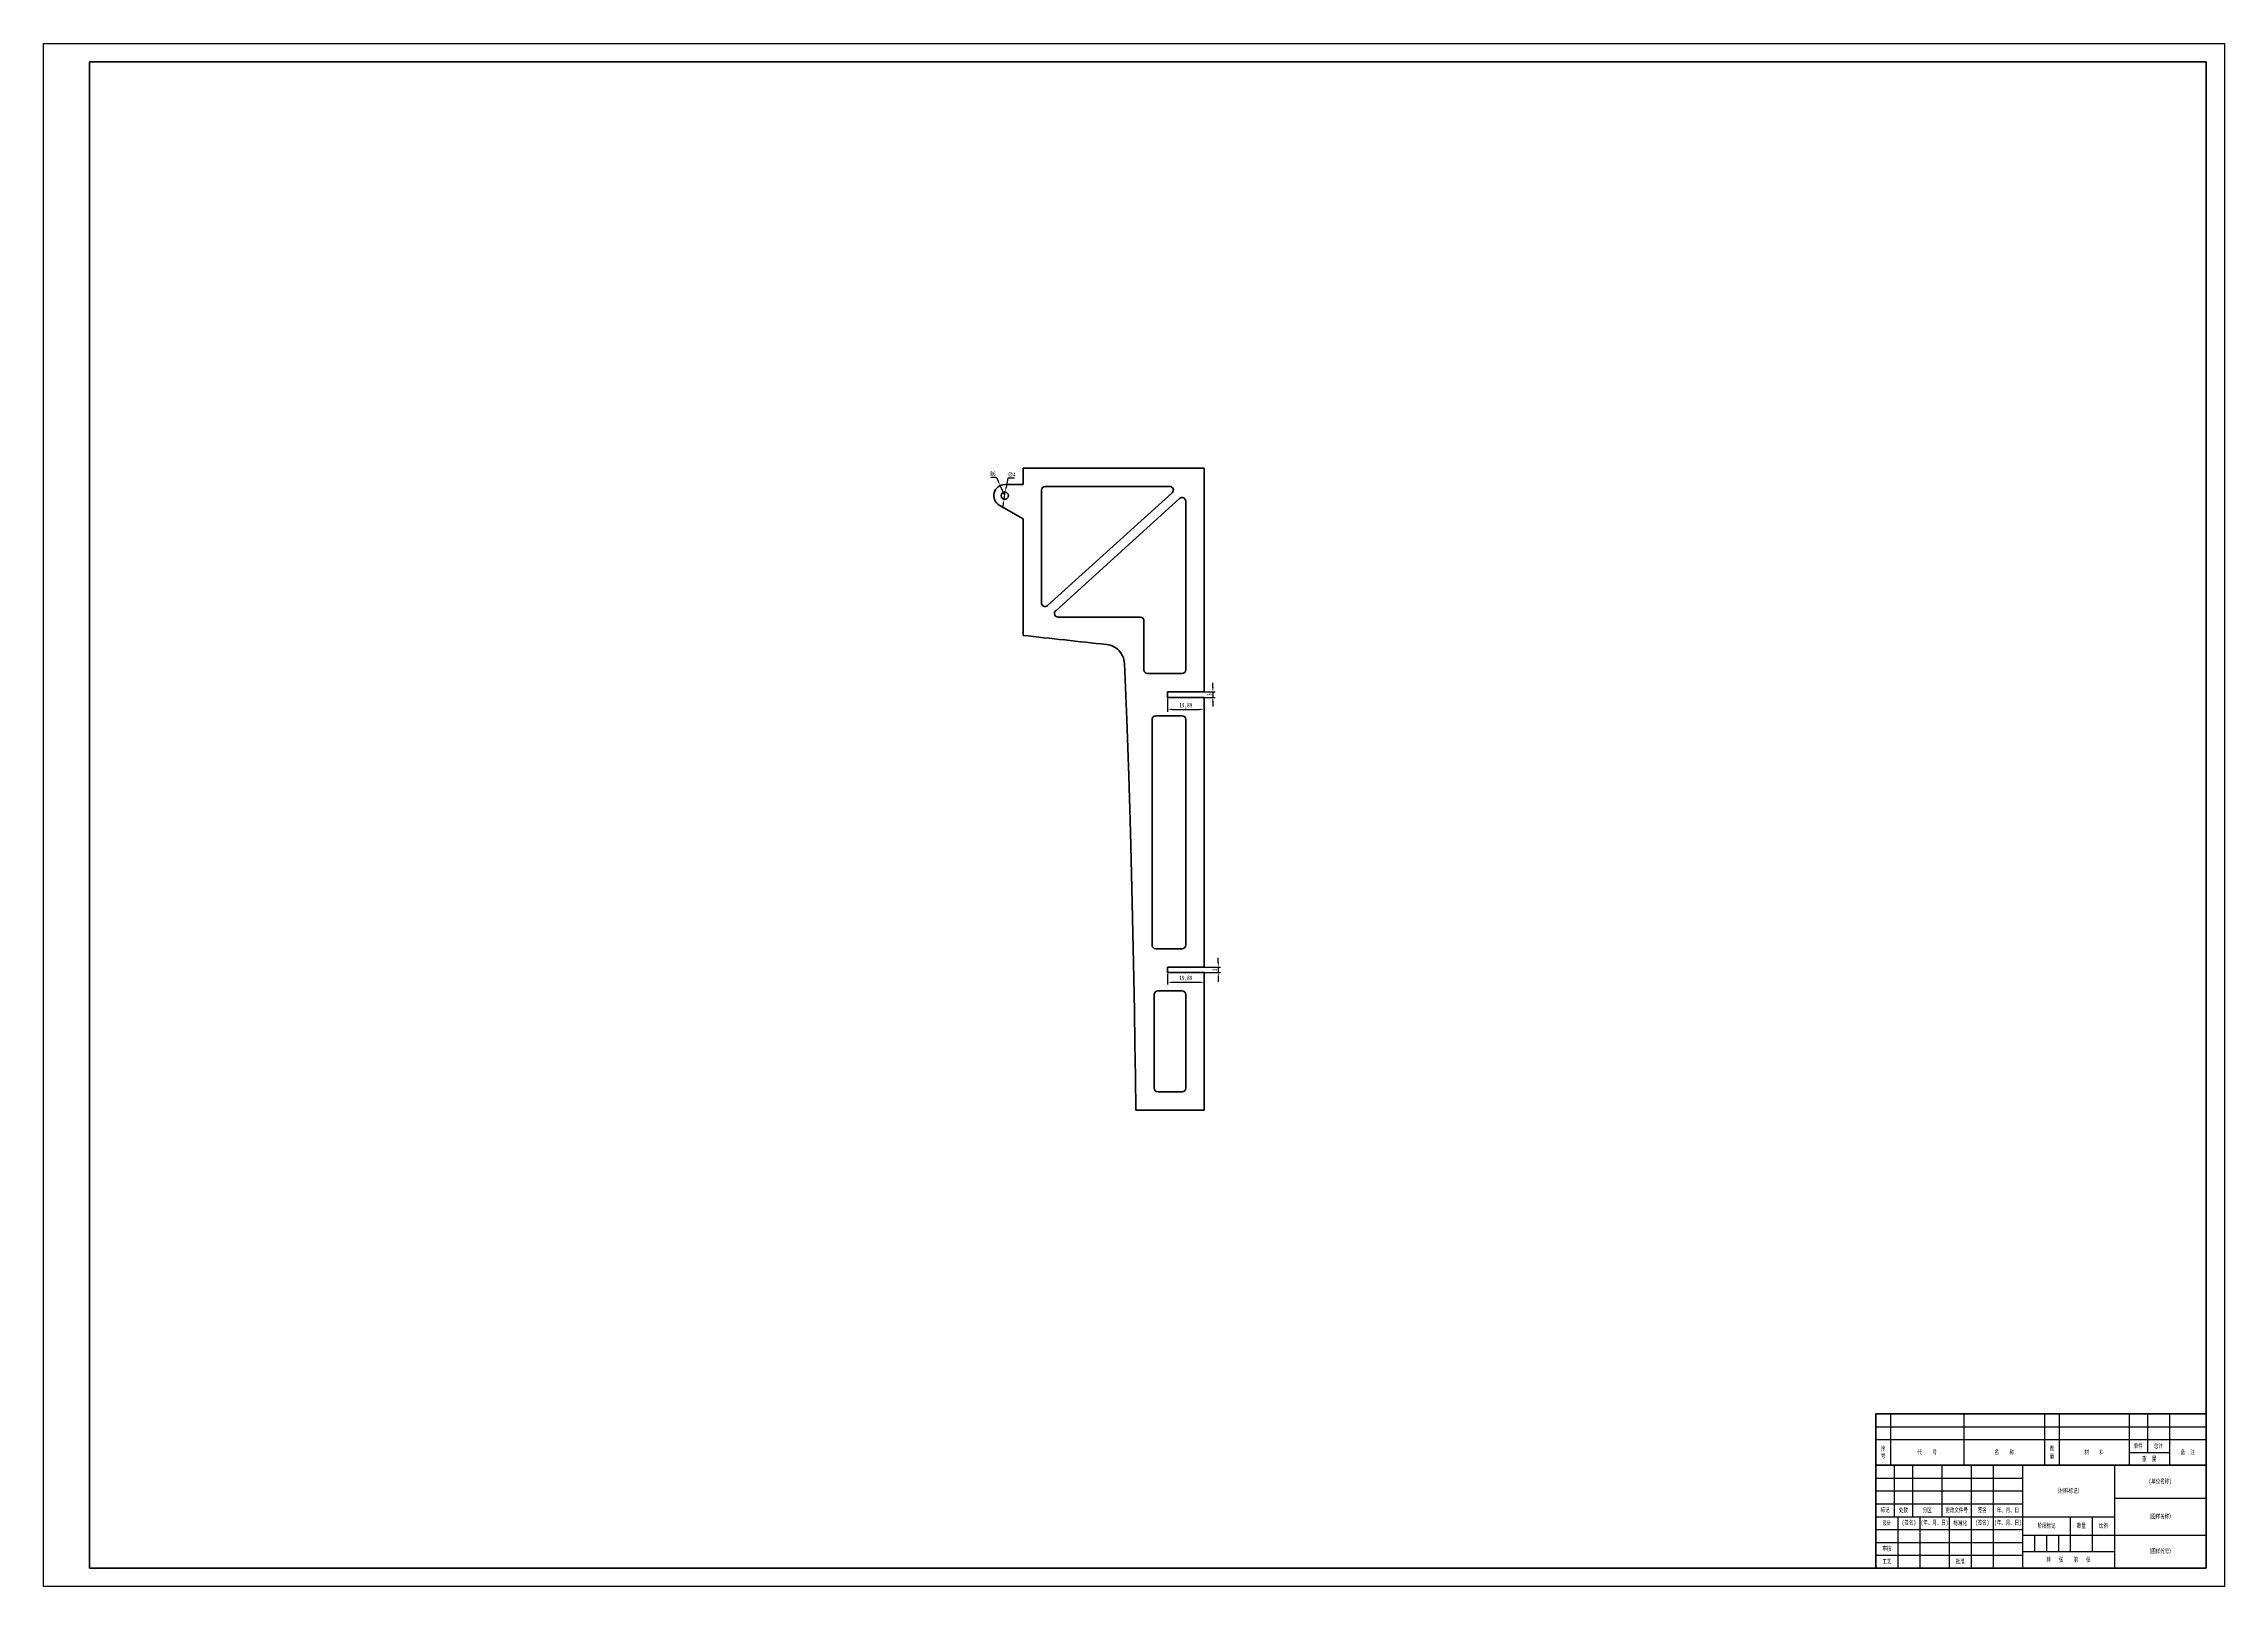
# Model space of a CAD drawing. Header units: millimetres. Extents: x 2448 to 3637, y 862 to 1703.
import ezdxf

# ---------------------------------------------------------------- set-up
doc = ezdxf.new("R2010")
doc.units = ezdxf.units.MM
doc.header["$LTSCALE"] = 0.3
for name, color, linetype, lineweight in [('尺寸线', 3, 'Continuous', 25), ('粗实线', 7, 'Continuous', 50), ('细实线', 7, 'Continuous', 25), ('细文本', 7, 'Continuous', 25)]:
    doc.layers.add(name, color=color, linetype=linetype, lineweight=lineweight)
doc.styles.add('NUT Standard', font='simfang.ttf', dxfattribs={"width": 0.7, "height": 2.5})
doc.dimstyles.new('NUT Standard', dxfattribs={"dimtxt": 2.5, "dimasz": 2.5, "dimexe": 1.25, "dimexo": 0.625, "dimtad": 1, "dimtoh": 1, "dimtxsty": 'NUT Standard', "dimcen": 2.5, "dimadec": 0, "dimazin": 0, "dimtfac": 1, "dimtmove": 0, "dimatfit": 3, "dimfxl": 1, "dimarcsym": 0})

# ---------------------------------------------------------------- blocks, each defined once
blk = doc.blocks.new('*D109')
at = {"layer": 'Defpoints', "color": 0, "transparency": 16777216}
for p in [(3060.6, 1349.5), (3060.6, 1346.5), (3085.3, 1346.5)]:
    blk.add_point(p, dxfattribs=at)
at = {"layer": '尺寸线', "color": 0, "lineweight": -2, "transparency": 16777216}
for p, q in [((3061.2, 1349.5), (3086.5, 1349.5)), ((3061.2, 1346.5), (3086.5, 1346.5)), ((3085.3, 1352), (3085.3, 1354.5)), ((3085.3, 1349.5), (3085.3, 1346.5)), ((3085.3, 1344), (3085.3, 1341.5))]:
    blk.add_line(p, q, dxfattribs=at)
at = {"layer": '尺寸线', "color": 0, "transparency": 16777216}
for points in [[(3084.8, 1352), (3085.7, 1352), (3085.3, 1349.5)], [(3084.8, 1344), (3085.7, 1344), (3085.3, 1346.5)]]:
    blk.add_solid(points, dxfattribs=at)
at = {"layer": '尺寸线', "color": 0, "transparency": 16777216, "insert": (3083.4, 1348), "char_height": 2.5, "attachment_point": 5, "rotation": 90, "style": 'NUT Standard'}
blk.add_mtext('3', dxfattribs=at)
blk = doc.blocks.new('*D110')
at = {"layer": 'Defpoints', "color": 0, "transparency": 16777216}
for p in [(3060.6, 1346.5), (3080.5, 1346.5), (3080.5, 1340)]:
    blk.add_point(p, dxfattribs=at)
at = {"layer": '尺寸线', "color": 0, "lineweight": -2, "transparency": 16777216}
for p, q in [((3060.6, 1345.9), (3060.6, 1338.7)), ((3080.5, 1345.9), (3080.5, 1338.7)), ((3063.1, 1340), (3078, 1340))]:
    blk.add_line(p, q, dxfattribs=at)
at = {"layer": '尺寸线', "color": 0, "transparency": 16777216}
for points in [[(3063.1, 1340.4), (3063.1, 1339.6), (3060.6, 1340)], [(3078, 1340.4), (3078, 1339.6), (3080.5, 1340)]]:
    blk.add_solid(points, dxfattribs=at)
at = {"layer": '尺寸线', "color": 0, "transparency": 16777216, "insert": (3070.5, 1342), "char_height": 2.5, "attachment_point": 5, "style": 'NUT Standard'}
blk.add_mtext('19,89', dxfattribs=at)
blk = doc.blocks.new('*D111')
at = {"layer": 'Defpoints', "color": 0, "transparency": 16777216}
for p in [(3060.6, 1199.5), (3060.6, 1196.5), (3088.2, 1196.5)]:
    blk.add_point(p, dxfattribs=at)
at = {"layer": '尺寸线', "color": 0, "lineweight": -2, "transparency": 16777216}
for p, q in [((3088.2, 1202), (3088.2, 1204.5)), ((3061.2, 1199.5), (3089.5, 1199.5)), ((3061.2, 1196.5), (3089.5, 1196.5)), ((3088.2, 1199.5), (3088.2, 1196.5)), ((3088.2, 1194), (3088.2, 1191.5))]:
    blk.add_line(p, q, dxfattribs=at)
at = {"layer": '尺寸线', "color": 0, "transparency": 16777216}
for points in [[(3087.8, 1202), (3088.6, 1202), (3088.2, 1199.5)], [(3087.8, 1194), (3088.6, 1194), (3088.2, 1196.5)]]:
    blk.add_solid(points, dxfattribs=at)
at = {"layer": '尺寸线', "color": 0, "transparency": 16777216, "insert": (3086.3, 1198), "char_height": 2.5, "attachment_point": 5, "rotation": 90, "style": 'NUT Standard'}
blk.add_mtext('3', dxfattribs=at)
blk = doc.blocks.new('*D112')
at = {"layer": 'Defpoints', "color": 0, "transparency": 16777216}
for p in [(3060.6, 1196.5), (3080.5, 1196.5), (3080.5, 1191.2)]:
    blk.add_point(p, dxfattribs=at)
at = {"layer": '尺寸线', "color": 0, "lineweight": -2, "transparency": 16777216}
for p, q in [((3060.6, 1195.9), (3060.6, 1190)), ((3063.1, 1191.2), (3078, 1191.2)), ((3080.5, 1195.9), (3080.5, 1190))]:
    blk.add_line(p, q, dxfattribs=at)
at = {"layer": '尺寸线', "color": 0, "transparency": 16777216}
for points in [[(3063.1, 1191.6), (3063.1, 1190.8), (3060.6, 1191.2)], [(3078, 1191.6), (3078, 1190.8), (3080.5, 1191.2)]]:
    blk.add_solid(points, dxfattribs=at)
at = {"layer": '尺寸线', "color": 0, "transparency": 16777216, "insert": (3070.5, 1193.3), "char_height": 2.5, "attachment_point": 5, "style": 'NUT Standard'}
blk.add_mtext('19,89', dxfattribs=at)
blk = doc.blocks.new('*D113')
at = {"layer": 'Defpoints', "color": 0, "transparency": 16777216}
for p in [(2971.5, 1454.5), (2972.1, 1458.5)]:
    blk.add_point(p, dxfattribs=at)
at = {"layer": '尺寸线', "color": 0, "lineweight": -2, "transparency": 16777216}
for p, q in [((2973.4, 1466), (2972.5, 1460.9)), ((2977.1, 1466), (2973.4, 1466)), ((2971, 1452.1), (2970.6, 1449.6)), ((2971.5, 1454.5), (2972.1, 1458.5))]:
    blk.add_line(p, q, dxfattribs=at)
at = {"layer": '尺寸线', "color": 0, "transparency": 16777216}
for points in [[(2970.6, 1452.1), (2971.4, 1452), (2971.5, 1454.5)], [(2972.1, 1461), (2972.9, 1460.9), (2972.1, 1458.5)]]:
    blk.add_solid(points, dxfattribs=at)
at = {"layer": '尺寸线', "color": 0, "transparency": 16777216, "insert": (2975.6, 1468), "char_height": 2.5, "attachment_point": 5, "style": 'NUT Standard'}
blk.add_mtext('∅4', dxfattribs=at)
blk = doc.blocks.new('*D114')
at = {"layer": 'Defpoints', "color": 0, "transparency": 16777216}
for p in [(2969.3, 1462), (2971.8, 1456.5)]:
    blk.add_point(p, dxfattribs=at)
at = {"layer": '尺寸线', "color": 0, "lineweight": -2, "transparency": 16777216}
for p, q in [((2964.2, 1466.5), (2967.2, 1466.5)), ((2967.2, 1466.5), (2968.3, 1464.2)), ((2971.8, 1456.5), (2969.3, 1462))]:
    blk.add_line(p, q, dxfattribs=at)
at = {"layer": '尺寸线', "color": 0, "transparency": 16777216}
blk.add_solid([(2968.6, 1464.4), (2967.9, 1464.1), (2969.3, 1462)], dxfattribs=at)
at = {"layer": '尺寸线', "color": 0, "transparency": 16777216, "insert": (2965.4, 1468.4), "char_height": 2.5, "attachment_point": 5, "style": 'NUT Standard'}
blk.add_mtext('R6', dxfattribs=at)

msp = doc.modelspace()

# ---------------------------------------------------------------- linework, layer by layer
at = {"color": 7, "lineweight": 35}
for p, q in [((2971.784, 1462.497), (2981.784, 1462.497)), ((3080.484, 1471.497), (2981.784, 1471.497)), ((2981.784, 1462.497), (2981.784, 1471.497)), ((3080.484, 1471.497), (3080.484, 1349.497)), ((2968.784, 1451.3), (2981.784, 1443.795)), ((2991.784, 1459.497), (2991.784, 1397.999)), ((3061.761, 1461.497), (2993.784, 1461.497)), ((3063.103, 1458.013), (2995.126, 1396.516)), ((2999.556, 1393.781), (3067.143, 1454.926)), ((3070.484, 1361.497), (3070.484, 1453.443)), ((2981.784, 1380.298), (2981.784, 1443.795)), ((3000.897, 1390.298), (3045.711, 1390.298)), ((3047.711, 1388.298), (3047.711, 1361.497)), ((3049.711, 1359.497), (3068.484, 1359.497)), ((3060.592, 1349.497), (3060.592, 1346.497)), ((3060.592, 1349.497), (3080.484, 1349.497)), ((3060.592, 1346.497), (3080.484, 1346.497)), ((3080.592, 1349.497), (3080.484, 1349.497)), ((3080.484, 1346.497), (3080.484, 1199.497)), ((3080.592, 1346.497), (3080.484, 1346.497)), ((3052.083, 1211.497), (3052.083, 1334.497)), ((3068.484, 1336.497), (3054.083, 1336.497)), ((3070.484, 1334.497), (3070.484, 1211.497)), ((3054.083, 1209.497), (3068.484, 1209.497)), ((3060.592, 1199.497), (3060.592, 1196.497)), ((3060.592, 1199.497), (3080.484, 1199.497)), ((3060.592, 1196.497), (3080.484, 1196.497)), ((3080.592, 1199.497), (3080.484, 1199.497)), ((3080.592, 1196.497), (3080.484, 1196.497)), ((3080.484, 1196.497), (3080.484, 1121.497)), ((3053.211, 1133.497), (3053.211, 1184.497)), ((3068.484, 1186.497), (3055.211, 1186.497)), ((3070.484, 1184.497), (3070.484, 1133.497)), ((3055.211, 1131.497), (3068.484, 1131.497)), ((3080.484, 1121.497), (3043.211, 1121.497))]:
    msp.add_line(p, q, dxfattribs=at)
msp.add_line((3626.762, 955.902), (3626.762, 871.902))
for points in [[(3027.285, 1375.321), (3028.308, 1375.159), (3029.309, 1374.903), (3030.28, 1374.555), (3031.338, 1374.053), (3032.338, 1373.443), (3033.27, 1372.732), (3034.124, 1371.924), (3034.871, 1371.054), (3035.525, 1370.107), (3036.077, 1369.091), (3036.518, 1368.017), (3036.8, 1367.059), (3036.99, 1366.073), (3037.082, 1365.069)], [(3037.082, 1365.069), (3038.286, 1334.437), (3039.361, 1303.802), (3040.309, 1273.166), (3041.132, 1242.531), (3041.703, 1218.01), (3042.196, 1193.498), (3042.507, 1175.692), (3042.778, 1157.888), (3043.015, 1139.691), (3043.211, 1121.497)]]:
    msp.add_lwpolyline(points, dxfattribs=at)
msp.add_circle((2971.784, 1456.497), 2, dxfattribs=at)
for centre, radius, start, end in [((2971.784, 1456.497), 6, 90.000003, 239.999997), ((2993.784, 1459.497), 2, 90.000003, 180.000005), ((3061.761, 1459.497), 2, 312.135189, 90.000003), ((3068.484, 1453.443), 2, 0, 132.135187), ((2993.784, 1397.999), 2, 179.999995, 312.135189), ((3000.897, 1392.298), 2, 132.135187, 269.999997), ((-10390.907, -121084.207), 123192.465, 83.74690285, 83.76819255), ((3045.711, 1388.298), 2, 0, 90.000003), ((3049.711, 1361.497), 2, 180.000005, 269.999997), ((3068.484, 1361.497), 2, 269.999997, 0), ((3054.083, 1334.497), 2, 90.000003, 180.000005), ((3068.484, 1334.497), 2, 0, 90.000003), ((3054.083, 1211.497), 2, 180.000005, 269.999997), ((3068.484, 1211.497), 2, 269.999997, 0), ((3055.211, 1184.497), 2, 90.000003, 180.000005), ((3068.484, 1184.497), 2, 0, 90.000003), ((3055.211, 1133.497), 2, 180.000005, 269.999997), ((3068.484, 1133.497), 2, 269.999997, 0)]:
    msp.add_arc(centre, radius, start, end, dxfattribs=at)
at = {"layer": '粗实线'}
for p, q in [((2472.762, 1692.902), (3626.762, 1692.902)), ((2472.762, 871.902), (2472.762, 1692.902)), ((3626.762, 1692.902), (3626.762, 871.902)), ((3446.762, 955.902), (3626.762, 955.902)), ((3446.762, 871.902), (3446.762, 955.902)), ((3446.762, 927.902), (3626.762, 927.902)), ((3626.762, 871.902), (2472.762, 871.902))]:
    msp.add_line(p, q, dxfattribs=at)
at = {"layer": '细实线'}
for p, q in [((2447.762, 1702.902), (3636.762, 1702.902)), ((2447.762, 861.902), (2447.762, 1702.902)), ((3636.762, 1702.902), (3636.762, 861.902)), ((3454.762, 955.902), (3454.762, 927.902)), ((3494.762, 955.902), (3494.762, 927.902)), ((3538.762, 955.902), (3538.762, 927.902)), ((3546.762, 955.902), (3546.762, 927.902)), ((3584.762, 955.902), (3584.762, 927.902)), ((3594.762, 955.902), (3594.762, 934.902)), ((3606.762, 955.902), (3606.762, 927.902)), ((3446.762, 948.902), (3626.762, 948.902)), ((3446.762, 941.902), (3626.762, 941.902)), ((3456.762, 927.902), (3456.762, 899.902)), ((3466.762, 927.902), (3466.762, 899.902)), ((3482.762, 927.902), (3482.762, 899.902)), ((3498.762, 927.902), (3498.762, 899.902)), ((3510.762, 927.902), (3510.762, 899.902)), ((3526.762, 927.902), (3526.762, 871.902)), ((3576.762, 927.902), (3576.762, 871.902)), ((3584.762, 934.902), (3606.762, 934.902)), ((3446.762, 920.902), (3526.762, 920.902)), ((3446.762, 913.902), (3526.762, 913.902)), ((3446.762, 906.902), (3526.762, 906.902)), ((3576.762, 909.902), (3626.762, 909.902)), ((3446.762, 899.902), (3576.762, 899.902)), ((3446.762, 892.902), (3526.762, 892.902)), ((3458.762, 899.902), (3458.762, 871.902)), ((3470.762, 899.902), (3470.762, 871.902)), ((3486.762, 899.902), (3486.762, 871.902)), ((3498.762, 899.902), (3498.762, 871.902)), ((3510.762, 899.902), (3510.762, 871.902)), ((3552.762, 899.902), (3552.762, 880.902)), ((3564.762, 899.902), (3564.762, 880.902)), ((3446.762, 885.902), (3526.762, 885.902)), ((3526.762, 889.902), (3626.762, 889.902)), ((3526.762, 880.902), (3576.762, 880.902)), ((3533.262, 889.902), (3533.262, 880.902)), ((3539.762, 889.902), (3539.762, 880.902)), ((3546.262, 889.902), (3546.262, 880.902)), ((3446.762, 878.902), (3526.762, 878.902)), ((3636.762, 861.902), (2447.762, 861.902))]:
    msp.add_line(p, q, dxfattribs=at)

# ---------------------------------------------------------------- texts
at = {"layer": '粗实线', "char_height": 2.5, "width": 12, "attachment_point": 5, "style": 'NUT Standard'}
for s, insert in [('工艺', (3452.762, 875.402)), ('批准', (3492.762, 875.402))]:
    msp.add_mtext(s, dxfattribs=dict(at, insert=insert))
at = {"layer": '细文本', "char_height": 2.5, "attachment_point": 5, "style": 'NUT Standard'}
for s, insert, width in [('单件', (3589.762, 938.402), 10), ('总计', (3600.762, 938.402), 12), ('序\\P号', (3450.762, 934.902), 8), ('代    号', (3474.762, 934.902), 40), ('名    称', (3516.762, 934.902), 44), ('数\\P量', (3542.762, 934.902), 8), ('材    料', (3565.762, 934.902), 38), ('重  量', (3595.762, 931.402), 22), ('备  注', (3616.762, 934.902), 20), ('（材料标记）', (3551.762, 913.902), 50), ('(单位名称)', (3601.762, 918.902), 50), ('标记', (3451.762, 903.402), 10), ('处数', (3461.762, 903.402), 10), ('分区', (3474.762, 903.402), 16), ('更改文件号', (3490.762, 903.402), 16), ('签名', (3504.762, 903.402), 12), ('年、月、日', (3518.762, 903.402), 16), ('设计', (3452.762, 896.402), 12), ('(签名)', (3464.762, 896.402), 12), ('(年、月、日)', (3478.762, 896.402), 16), ('标准化', (3492.762, 896.402), 12), ('(签名)', (3504.762, 896.402), 12), ('(年、月、日)', (3518.762, 896.402), 16), ('阶段标记', (3539.762, 894.902), 26), ('数量', (3558.762, 894.902), 12), ('比例', (3570.762, 894.902), 12), ('（图样名称）', (3601.762, 899.902), 50), ('审核', (3452.762, 882.402), 12), ('（图样代号）', (3601.762, 880.902), 50), ('共   张    第   张', (3551.762, 876.402), 50)]:
    msp.add_mtext(s, dxfattribs=dict(at, insert=insert, width=width))

# ---------------------------------------------------------------- dimensions: what is measured, and where the dimension line sits
at = {"layer": '尺寸线'}
dim = msp.add_radius_dim(center=(2971.784, 1456.497), mpoint=(2969.291, 1461.954), dimstyle='NUT Standard', dxfattribs=at)
dim.commit()
dim.dimension.update_dxf_attribs({"geometry": '*D114', "text_midpoint": (2965.414, 1468.392)})
dim = msp.add_diameter_dim_2p(p1=(2971.451, 1454.525), p2=(2972.118, 1458.469), dimstyle='NUT Standard', dxfattribs=at)
dim.commit()
dim.dimension.update_dxf_attribs({"geometry": '*D113', "text_midpoint": (2975.577, 1466.007), "dimtype": 163})
for base, p1, p2, picture, middle in [((3085.264, 1346.497), (3060.592, 1349.497), (3060.592, 1346.497), '*D109', (3083.375, 1347.997)), ((3088.202, 1196.497), (3060.592, 1199.497), (3060.592, 1196.497), '*D111', (3086.313, 1197.997))]:
    dim = msp.add_linear_dim(base=base, p1=p1, p2=p2, angle=90, dimstyle='NUT Standard', dxfattribs=at)
    dim.commit()
    dim.dimension.update_dxf_attribs({"geometry": picture, "text_midpoint": middle})
for base, p1, p2, picture, middle in [((3080.484, 1339.98), (3060.592, 1346.497), (3080.484, 1346.497), '*D110', (3070.538, 1342.047)), ((3080.484, 1191.205), (3060.592, 1196.497), (3080.484, 1196.497), '*D112', (3070.538, 1193.273))]:
    dim = msp.add_linear_dim(base=base, p1=p1, p2=p2, dimstyle='NUT Standard', dxfattribs=at)
    dim.commit()
    dim.dimension.update_dxf_attribs({"geometry": picture, "text_midpoint": middle})

doc.saveas('drawing.dxf')
